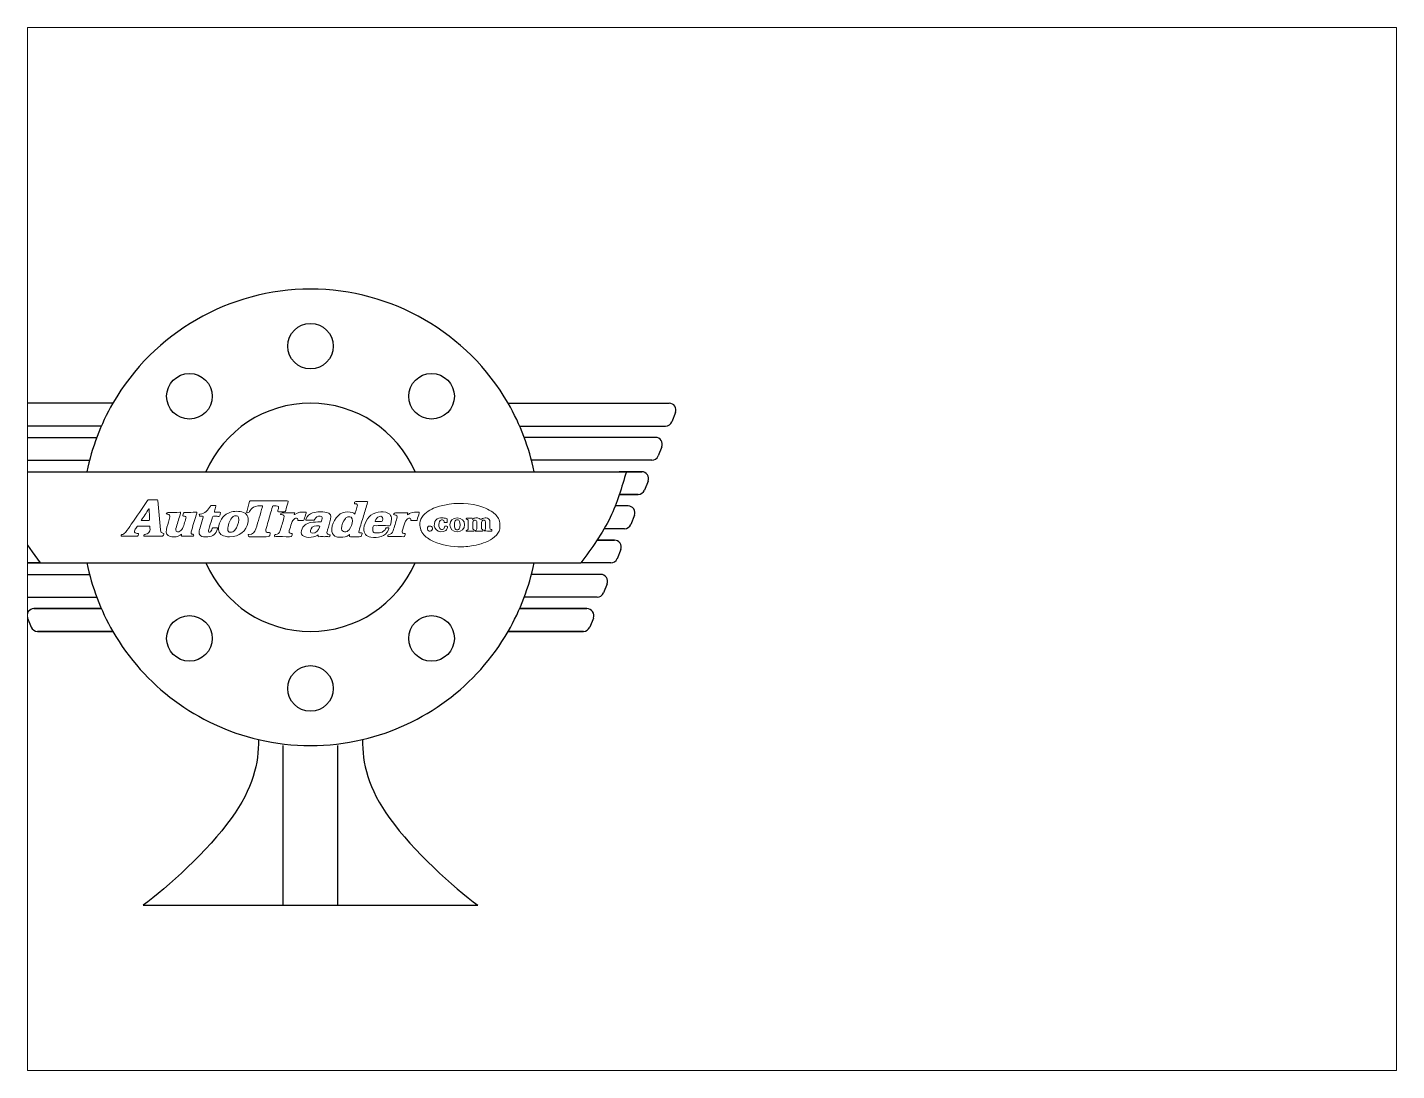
# Paper-space layout 'Layout1' of a CAD drawing. Header units: inches. Extents: x 1.05 to 9.45, y 0.8 to 7.2.
# The model-space entities are those that its viewports show. They can reach past a viewport. Long polylines and large blocks are cut down to what shows.
import ezdxf

# ---------------------------------------------------------------- set-up
doc = ezdxf.new("R2010")
doc.units = ezdxf.units.IN
doc.header["$MEASUREMENT"] = 0
for name, color, linetype in [('Etching', 4, 'Continuous'), ('Metal Shape', 5, 'Continuous'), ('Reference Lines', 7, 'Continuous'), ('Text', 7, 'Continuous')]:
    doc.layers.add(name, color=color, linetype=linetype)

msp = doc.modelspace()

# ---------------------------------------------------------------- linework, layer by layer
at = {"layer": 'Etching'}
for p, q in [((0.709, 6.25), (-0.889, 6.25)), ((5.291, 6.25), (6.889, 6.25)), ((-0.779, 6.125), (0.658, 6.125)), ((6.779, 6.125), (5.342, 6.125)), ((-0.739, 5.875), (0.579, 5.875)), ((6.739, 5.875), (5.421, 5.875)), ((-0.46, 5.75), (1.854, 5.75)), ((4.146, 5.75), (6.46, 5.75)), ((6.629, 5.75), (6.383, 5.75)), ((6.589, 5.5), (6.383, 5.5)), ((6.479, 5.375), (6.337, 5.375)), ((6.439, 5.125), (6.216, 5.125)), ((-0.329, 5), (-0.138, 5)), ((6.329, 5), (6.138, 5)), ((-0.289, 4.75), (0.709, 4.75)), ((0.04, 4.75), (1.854, 4.75)), ((4.146, 4.75), (5.96, 4.75)), ((6.289, 4.75), (5.96, 4.75)), ((-0.179, 4.625), (0.579, 4.625)), ((6.179, 4.625), (5.421, 4.625)), ((-0.139, 4.375), (0.658, 4.375)), ((6.139, 4.375), (5.342, 4.375)), ((-0.029, 4.25), (0.709, 4.25)), ((6.029, 4.25), (5.291, 4.25)), ((0.011, 4), (0.835, 4)), ((5.989, 4), (5.165, 4)), ((2.7, 1), (2.7, 2.75)), ((3.3, 1), (3.3, 2.75))]:
    msp.add_line(p, q, dxfattribs=at)
for centre, radius, start, end in [((3, 5.25), 2.5, 150, 168.463), ((3, 5.25), 2.5, 11.537, 30), ((6.889, 6.325), 0.075, 270, 338.1986), ((6.739, 5.95), 0.075, 270, 338.1986), ((6.589, 5.575), 0.075, 270, 338.1986), ((6.439, 5.2), 0.075, 270, 338.1986), ((3, 5.25), 2.5, 191.537, 210), ((3, 5.25), 2.5, 330, 348.463), ((6.289, 4.825), 0.075, 270, 338.1986), ((-0.139, 4.45), 0.075, 201.8014, 270), ((6.139, 4.45), 0.075, 270, 338.1986), ((0.011, 4.075), 0.075, 201.8014, 270), ((5.989, 4.075), 0.075, 270, 338.1986), ((3, 5.25), 2.5, 256.8292, 283.1708)]:
    msp.add_arc(centre, radius, start, end, dxfattribs=at)
for points in [[(-0.46, 5.75), (-0.41, 5.579), (-0.303, 5.216), (-0.079, 4.911), (0.04, 4.75)], [(6.46, 5.75), (6.41, 5.579), (6.303, 5.216), (6.079, 4.911), (5.96, 4.75)], [(6.46, 5.75), (6.41, 5.579), (6.303, 5.216), (6.079, 4.911), (5.96, 4.75)]]:
    msp.add_open_spline(points, degree=3, knots=[0, 0, 0, 0, 0.530525, 1.125585, 1.125585, 1.125585, 1.125585], dxfattribs=at)
at = {"layer": 'Metal Shape'}
for p, q in [((0.835, 6.5), (-0.929, 6.5)), ((5.165, 6.5), (6.929, 6.5)), ((6.999, 6.397), (6.959, 6.297)), ((6.849, 6.022), (6.809, 5.922)), ((1.854, 5.75), (4.146, 5.75)), ((6.699, 5.647), (6.659, 5.547)), ((6.549, 5.272), (6.509, 5.172)), ((6.399, 4.897), (6.359, 4.797)), ((1.854, 4.75), (4.146, 4.75)), ((6.249, 4.522), (6.209, 4.422)), ((-0.099, 4.147), (-0.059, 4.047)), ((6.099, 4.147), (6.059, 4.047)), ((1.166, 1), (4.834, 1))]:
    msp.add_line(p, q, dxfattribs=at)
for centre in [(3, 7.125), (1.674, 6.576), (4.326, 6.576), (1.674, 3.924), (4.326, 3.924), (3, 3.375)]:
    msp.add_circle(centre, 0.25, dxfattribs=at)
for centre, radius, start, end in [((3, 5.25), 2.5, 30, 150), ((3, 5.25), 1.25, 23.5782, 156.4218), ((6.929, 6.425), 0.075, 338.1986, 90), ((6.779, 6.05), 0.075, 338.1986, 90), ((6.629, 5.675), 0.075, 338.1986, 90), ((6.479, 5.3), 0.075, 338.1986, 90), ((6.329, 4.925), 0.075, 338.1986, 90), ((3, 5.25), 1.25, 203.5782, 336.4218), ((6.179, 4.55), 0.075, 338.1986, 90), ((-0.029, 4.175), 0.075, 90, 201.8014), ((6.029, 4.175), 0.075, 338.1986, 90), ((3, 5.25), 2.5, 210, 256.8292), ((3, 5.25), 2.5, 283.1708, 330)]:
    msp.add_arc(centre, radius, start, end, dxfattribs=at)
for points in [[(2.43, 2.816), (2.434, 2.559), (2.302, 1.988), (1.431, 1.192), (1.166, 1)], [(3.57, 2.816), (3.566, 2.559), (3.698, 1.988), (4.569, 1.192), (4.834, 1)]]:
    msp.add_open_spline(points, degree=3, knots=[0.52779, 0.52779, 0.52779, 0.52779, 1.358822, 2.237122, 2.237122, 2.237122, 2.237122], dxfattribs=at)
at = {"layer": 'Reference Lines'}
for p, q in [((6.46, 5.75), (6.629, 5.75)), ((6.383, 5.5), (6.589, 5.5)), ((-0.138, 5), (-0.329, 5)), ((6.138, 5), (6.329, 5)), ((0.04, 4.75), (-0.289, 4.75)), ((0.709, 4.25), (-0.029, 4.25)), ((5.291, 4.25), (6.029, 4.25)), ((0.835, 4), (0.011, 4)), ((5.165, 4), (5.989, 4))]:
    msp.add_line(p, q, dxfattribs=at)
at = {"layer": 'Text', "lineweight": 0}
for points, knots in [([(1.279, 5.042), (1.312, 5.042), (1.345, 5.042), (1.378, 5.042), (1.385, 5.042), (1.398, 5.065), (1.394, 5.071), (1.393, 5.072), (1.392, 5.072), (1.39, 5.073), (1.364, 5.08), (1.359, 5.086), (1.357, 5.112), (1.347, 5.219), (1.337, 5.326), (1.328, 5.433), (1.327, 5.441), (1.325, 5.443), (1.317, 5.443), (1.288, 5.443), (1.259, 5.443), (1.23, 5.443), (1.223, 5.443), (1.219, 5.44), (1.216, 5.435), (1.156, 5.348), (1.097, 5.261), (1.037, 5.174), (1.016, 5.144), (0.997, 5.111), (0.972, 5.083), (0.962, 5.071), (0.95, 5.062), (0.934, 5.061), (0.924, 5.06), (0.925, 5.052), (0.925, 5.046), (0.925, 5.04), (0.932, 5.043), (0.936, 5.043), (0.984, 5.042), (1.033, 5.042), (1.081, 5.042), (1.107, 5.042), (1.107, 5.042), (1.117, 5.067), (1.119, 5.073), (1.118, 5.074), (1.112, 5.074), (1.105, 5.073), (1.097, 5.075), (1.09, 5.076), (1.071, 5.081), (1.066, 5.093), (1.075, 5.11), (1.083, 5.123), (1.092, 5.135), (1.1, 5.148), (1.103, 5.152), (1.106, 5.154), (1.111, 5.154), (1.151, 5.154), (1.192, 5.154), (1.233, 5.154), (1.236, 5.154), (1.24, 5.155), (1.24, 5.151), (1.242, 5.128), (1.248, 5.105), (1.23, 5.085), (1.218, 5.072), (1.203, 5.064), (1.185, 5.062), (1.175, 5.061), (1.174, 5.052), (1.174, 5.047), (1.174, 5.039), (1.182, 5.043), (1.186, 5.043), (1.217, 5.042), (1.248, 5.042), (1.279, 5.042), (1.279, 5.042), (1.279, 5.042), (1.279, 5.042)], [0, 0, 0, 0, 1, 1, 1, 2, 2, 2, 3, 3, 3, 4, 4, 4, 5, 5, 5, 6, 6, 6, 7, 7, 7, 8, 8, 8, 9, 9, 9, 10, 10, 10, 11, 11, 11, 12, 12, 12, 13, 13, 13, 14, 14, 14, 15, 15, 15, 16, 16, 16, 17, 17, 17, 18, 18, 18, 19, 19, 19, 20, 20, 20, 21, 21, 21, 22, 22, 22, 23, 23, 23, 24, 24, 24, 25, 25, 25, 26, 26, 26, 27, 27, 27, 28, 28, 28, 28]), ([(1.279, 5.042), (1.248, 5.042), (1.217, 5.042), (1.186, 5.043), (1.182, 5.043), (1.174, 5.039), (1.174, 5.047), (1.174, 5.052), (1.175, 5.061), (1.185, 5.062), (1.203, 5.064), (1.218, 5.072), (1.23, 5.085), (1.248, 5.105), (1.242, 5.128), (1.24, 5.151), (1.24, 5.155), (1.236, 5.154), (1.233, 5.154), (1.192, 5.154), (1.151, 5.154), (1.111, 5.154), (1.106, 5.154), (1.103, 5.152), (1.1, 5.148), (1.092, 5.135), (1.083, 5.123), (1.075, 5.11), (1.066, 5.093), (1.071, 5.081), (1.09, 5.076), (1.097, 5.075), (1.105, 5.073), (1.112, 5.074), (1.118, 5.074), (1.119, 5.073), (1.117, 5.067), (1.107, 5.042), (1.107, 5.042), (1.081, 5.042), (1.033, 5.042), (0.984, 5.042), (0.936, 5.043), (0.932, 5.043), (0.925, 5.04), (0.925, 5.046), (0.925, 5.052), (0.924, 5.06), (0.934, 5.061), (0.95, 5.062), (0.962, 5.071), (0.972, 5.083), (0.997, 5.111), (1.016, 5.144), (1.037, 5.174), (1.097, 5.261), (1.156, 5.348), (1.216, 5.435), (1.219, 5.44), (1.223, 5.443), (1.23, 5.443), (1.259, 5.443), (1.288, 5.443), (1.317, 5.443), (1.325, 5.443), (1.327, 5.441), (1.328, 5.433), (1.337, 5.326), (1.347, 5.219), (1.357, 5.112), (1.359, 5.086), (1.364, 5.08), (1.39, 5.073), (1.392, 5.072), (1.393, 5.072), (1.394, 5.071), (1.398, 5.065), (1.385, 5.042), (1.378, 5.042), (1.345, 5.042), (1.312, 5.042), (1.279, 5.042), (1.279, 5.042), (1.279, 5.042), (1.279, 5.042)], [0, 0, 0, 0, 1, 1, 1, 2, 2, 2, 3, 3, 3, 4, 4, 4, 5, 5, 5, 6, 6, 6, 7, 7, 7, 8, 8, 8, 9, 9, 9, 10, 10, 10, 11, 11, 11, 12, 12, 12, 13, 13, 13, 14, 14, 14, 15, 15, 15, 16, 16, 16, 17, 17, 17, 18, 18, 18, 19, 19, 19, 20, 20, 20, 21, 21, 21, 22, 22, 22, 23, 23, 23, 24, 24, 24, 25, 25, 25, 26, 26, 26, 27, 27, 27, 28, 28, 28, 28]), ([(2.435, 5.038), (2.462, 5.038), (2.488, 5.038), (2.515, 5.038), (2.55, 5.038), (2.55, 5.038), (2.559, 5.072), (2.561, 5.081), (2.558, 5.082), (2.551, 5.082), (2.542, 5.082), (2.534, 5.083), (2.526, 5.084), (2.515, 5.085), (2.508, 5.091), (2.509, 5.103), (2.51, 5.108), (2.51, 5.113), (2.511, 5.118), (2.52, 5.147), (2.528, 5.177), (2.537, 5.206), (2.552, 5.259), (2.568, 5.312), (2.583, 5.365), (2.584, 5.369), (2.585, 5.375), (2.592, 5.375), (2.607, 5.374), (2.622, 5.376), (2.637, 5.374), (2.648, 5.372), (2.653, 5.365), (2.65, 5.354), (2.648, 5.343), (2.645, 5.332), (2.641, 5.321), (2.638, 5.313), (2.64, 5.31), (2.649, 5.311), (2.669, 5.311), (2.689, 5.312), (2.71, 5.311), (2.721, 5.31), (2.726, 5.313), (2.729, 5.325), (2.737, 5.356), (2.746, 5.387), (2.755, 5.418), (2.758, 5.428), (2.757, 5.431), (2.746, 5.431), (2.67, 5.43), (2.594, 5.431), (2.518, 5.431), (2.461, 5.431), (2.403, 5.431), (2.346, 5.43), (2.341, 5.43), (2.335, 5.433), (2.333, 5.425), (2.322, 5.387), (2.311, 5.348), (2.301, 5.31), (2.3, 5.308), (2.298, 5.304), (2.302, 5.302), (2.31, 5.298), (2.328, 5.303), (2.332, 5.312), (2.342, 5.332), (2.354, 5.35), (2.375, 5.361), (2.405, 5.378), (2.438, 5.375), (2.47, 5.375), (2.478, 5.375), (2.475, 5.369), (2.474, 5.365), (2.45, 5.285), (2.426, 5.205), (2.402, 5.124), (2.391, 5.086), (2.366, 5.062), (2.324, 5.061), (2.322, 5.061), (2.319, 5.061), (2.317, 5.057), (2.315, 5.048), (2.322, 5.038), (2.332, 5.038), (2.366, 5.038), (2.401, 5.038), (2.435, 5.038), (2.435, 5.038), (2.435, 5.038), (2.435, 5.038)], [0, 0, 0, 0, 1, 1, 1, 2, 2, 2, 3, 3, 3, 4, 4, 4, 5, 5, 5, 6, 6, 6, 7, 7, 7, 8, 8, 8, 9, 9, 9, 10, 10, 10, 11, 11, 11, 12, 12, 12, 13, 13, 13, 14, 14, 14, 15, 15, 15, 16, 16, 16, 17, 17, 17, 18, 18, 18, 19, 19, 19, 20, 20, 20, 21, 21, 21, 22, 22, 22, 23, 23, 23, 24, 24, 24, 25, 25, 25, 26, 26, 26, 27, 27, 27, 28, 28, 28, 29, 29, 29, 30, 30, 30, 31, 31, 31, 32, 32, 32, 32]), ([(2.435, 5.038), (2.401, 5.038), (2.366, 5.038), (2.332, 5.038), (2.322, 5.038), (2.315, 5.048), (2.317, 5.057), (2.319, 5.061), (2.322, 5.061), (2.324, 5.061), (2.366, 5.062), (2.391, 5.086), (2.402, 5.124), (2.426, 5.205), (2.45, 5.285), (2.474, 5.365), (2.475, 5.369), (2.478, 5.375), (2.47, 5.375), (2.438, 5.375), (2.405, 5.378), (2.375, 5.361), (2.354, 5.35), (2.342, 5.332), (2.332, 5.312), (2.328, 5.303), (2.31, 5.298), (2.302, 5.302), (2.298, 5.304), (2.3, 5.308), (2.301, 5.31), (2.311, 5.348), (2.322, 5.387), (2.333, 5.425), (2.335, 5.433), (2.341, 5.43), (2.346, 5.43), (2.403, 5.431), (2.461, 5.431), (2.518, 5.431), (2.594, 5.431), (2.67, 5.43), (2.746, 5.431), (2.757, 5.431), (2.758, 5.428), (2.755, 5.418), (2.746, 5.387), (2.737, 5.356), (2.729, 5.325), (2.726, 5.313), (2.721, 5.31), (2.71, 5.311), (2.689, 5.312), (2.669, 5.311), (2.649, 5.311), (2.64, 5.31), (2.638, 5.313), (2.641, 5.321), (2.645, 5.332), (2.648, 5.343), (2.65, 5.354), (2.653, 5.365), (2.648, 5.372), (2.637, 5.374), (2.622, 5.376), (2.607, 5.374), (2.592, 5.375), (2.585, 5.375), (2.584, 5.369), (2.583, 5.365), (2.568, 5.312), (2.552, 5.259), (2.537, 5.206), (2.528, 5.177), (2.52, 5.147), (2.511, 5.118), (2.51, 5.113), (2.51, 5.108), (2.509, 5.103), (2.508, 5.091), (2.515, 5.085), (2.526, 5.084), (2.534, 5.083), (2.542, 5.082), (2.551, 5.082), (2.558, 5.082), (2.561, 5.081), (2.559, 5.072), (2.55, 5.038), (2.55, 5.038), (2.515, 5.038), (2.488, 5.038), (2.462, 5.038), (2.435, 5.038), (2.435, 5.038), (2.435, 5.038), (2.435, 5.038)], [0, 0, 0, 0, 1, 1, 1, 2, 2, 2, 3, 3, 3, 4, 4, 4, 5, 5, 5, 6, 6, 6, 7, 7, 7, 8, 8, 8, 9, 9, 9, 10, 10, 10, 11, 11, 11, 12, 12, 12, 13, 13, 13, 14, 14, 14, 15, 15, 15, 16, 16, 16, 17, 17, 17, 18, 18, 18, 19, 19, 19, 20, 20, 20, 21, 21, 21, 22, 22, 22, 23, 23, 23, 24, 24, 24, 25, 25, 25, 26, 26, 26, 27, 27, 27, 28, 28, 28, 29, 29, 29, 30, 30, 30, 31, 31, 31, 32, 32, 32, 32]), ([(3.424, 5.06), (3.425, 5.059), (3.425, 5.059), (3.426, 5.058), (3.426, 5.056), (3.426, 5.055), (3.426, 5.053), (3.424, 5.038), (3.424, 5.038), (3.439, 5.038), (3.471, 5.038), (3.502, 5.038), (3.534, 5.038), (3.557, 5.038), (3.557, 5.038), (3.563, 5.061), (3.569, 5.079), (3.569, 5.079), (3.549, 5.08), (3.529, 5.08), (3.526, 5.084), (3.532, 5.103), (3.548, 5.158), (3.565, 5.213), (3.582, 5.268), (3.596, 5.316), (3.611, 5.365), (3.626, 5.414), (3.627, 5.419), (3.631, 5.425), (3.62, 5.424), (3.579, 5.421), (3.537, 5.422), (3.495, 5.423), (3.48, 5.423), (3.482, 5.413), (3.481, 5.406), (3.478, 5.395), (3.488, 5.399), (3.492, 5.399), (3.511, 5.396), (3.516, 5.39), (3.512, 5.372), (3.507, 5.353), (3.501, 5.335), (3.495, 5.316), (3.492, 5.306), (3.489, 5.296), (3.485, 5.284), (3.478, 5.294), (3.47, 5.3), (3.46, 5.303), (3.424, 5.312), (3.387, 5.314), (3.352, 5.3), (3.281, 5.274), (3.221, 5.17), (3.234, 5.095), (3.239, 5.064), (3.257, 5.045), (3.286, 5.036), (3.3, 5.032), (3.314, 5.031), (3.328, 5.031), (3.363, 5.031), (3.398, 5.032), (3.424, 5.06), (3.424, 5.06), (3.424, 5.06), (3.424, 5.06)], [0, 0, 0, 0, 1, 1, 1, 2, 2, 2, 3, 3, 3, 4, 4, 4, 5, 5, 5, 6, 6, 6, 7, 7, 7, 8, 8, 8, 9, 9, 9, 10, 10, 10, 11, 11, 11, 12, 12, 12, 13, 13, 13, 14, 14, 14, 15, 15, 15, 16, 16, 16, 17, 17, 17, 18, 18, 18, 19, 19, 19, 20, 20, 20, 21, 21, 21, 22, 22, 22, 23, 23, 23, 23]), ([(3.424, 5.06), (3.398, 5.032), (3.363, 5.031), (3.328, 5.031), (3.314, 5.031), (3.3, 5.032), (3.286, 5.036), (3.257, 5.045), (3.239, 5.064), (3.234, 5.095), (3.221, 5.17), (3.281, 5.274), (3.352, 5.3), (3.387, 5.314), (3.424, 5.312), (3.46, 5.303), (3.47, 5.3), (3.478, 5.294), (3.485, 5.284), (3.489, 5.296), (3.492, 5.306), (3.495, 5.316), (3.501, 5.335), (3.507, 5.353), (3.512, 5.372), (3.516, 5.39), (3.511, 5.396), (3.492, 5.399), (3.488, 5.399), (3.478, 5.395), (3.481, 5.406), (3.482, 5.413), (3.48, 5.423), (3.495, 5.423), (3.537, 5.422), (3.579, 5.421), (3.62, 5.424), (3.631, 5.425), (3.627, 5.419), (3.626, 5.414), (3.611, 5.365), (3.596, 5.316), (3.582, 5.268), (3.565, 5.213), (3.548, 5.158), (3.532, 5.103), (3.526, 5.084), (3.529, 5.08), (3.549, 5.08), (3.569, 5.079), (3.569, 5.079), (3.563, 5.061), (3.557, 5.038), (3.557, 5.038), (3.534, 5.038), (3.502, 5.038), (3.471, 5.038), (3.439, 5.038), (3.424, 5.038), (3.424, 5.038), (3.426, 5.053), (3.426, 5.055), (3.426, 5.056), (3.426, 5.058), (3.427, 5.059), (3.428, 5.062), (3.427, 5.062), (3.425, 5.064), (3.425, 5.061), (3.424, 5.06), (3.424, 5.06), (3.424, 5.06), (3.424, 5.06)], [0, 0, 0, 0, 1, 1, 1, 2, 2, 2, 3, 3, 3, 4, 4, 4, 5, 5, 5, 6, 6, 6, 7, 7, 7, 8, 8, 8, 9, 9, 9, 10, 10, 10, 11, 11, 11, 12, 12, 12, 13, 13, 13, 14, 14, 14, 15, 15, 15, 16, 16, 16, 17, 17, 17, 18, 18, 18, 19, 19, 19, 20, 20, 20, 21, 21, 21, 22, 22, 22, 23, 23, 23, 24, 24, 24, 24]), ([(5.074, 5.146), (5.077, 5.166), (5.077, 5.186), (5.072, 5.206), (5.06, 5.249), (5.032, 5.279), (4.997, 5.305), (4.948, 5.341), (4.892, 5.363), (4.834, 5.378), (4.694, 5.412), (4.554, 5.411), (4.415, 5.372), (4.354, 5.355), (4.298, 5.33), (4.251, 5.287), (4.197, 5.238), (4.183, 5.18), (4.21, 5.118), (4.209, 5.113), (4.211, 5.108), (4.213, 5.104), (4.233, 5.058), (4.269, 5.028), (4.311, 5.005), (4.404, 4.951), (4.507, 4.933), (4.613, 4.928), (4.671, 4.925), (4.73, 4.93), (4.787, 4.941), (4.861, 4.954), (4.932, 4.976), (4.994, 5.019), (5.025, 5.04), (5.051, 5.065), (5.066, 5.1), (5.072, 5.115), (5.079, 5.129), (5.074, 5.146), (5.074, 5.146), (5.074, 5.146), (5.074, 5.146)], [0, 0, 0, 0, 1, 1, 1, 2, 2, 2, 3, 3, 3, 4, 4, 4, 5, 5, 5, 6, 6, 6, 7, 7, 7, 8, 8, 8, 9, 9, 9, 10, 10, 10, 11, 11, 11, 12, 12, 12, 13, 13, 13, 14, 14, 14, 14]), ([(1.232, 5.341), (1.231, 5.342), (1.23, 5.342), (1.229, 5.342), (1.202, 5.301), (1.174, 5.259), (1.145, 5.216), (1.176, 5.216), (1.203, 5.216), (1.23, 5.216), (1.236, 5.216), (1.239, 5.217), (1.238, 5.224), (1.236, 5.263), (1.234, 5.302), (1.232, 5.341), (1.232, 5.341), (1.232, 5.341), (1.232, 5.341)], [0, 0, 0, 0, 1, 1, 1, 2, 2, 2, 3, 3, 3, 4, 4, 4, 5, 5, 5, 6, 6, 6, 6]), ([(1.232, 5.341), (1.234, 5.302), (1.236, 5.263), (1.238, 5.224), (1.239, 5.217), (1.236, 5.216), (1.23, 5.216), (1.203, 5.216), (1.176, 5.216), (1.145, 5.216), (1.174, 5.259), (1.202, 5.301), (1.229, 5.342), (1.23, 5.342), (1.231, 5.342), (1.232, 5.341), (1.232, 5.341), (1.232, 5.341), (1.232, 5.341)], [0, 0, 0, 0, 1, 1, 1, 2, 2, 2, 3, 3, 3, 4, 4, 4, 5, 5, 5, 6, 6, 6, 6]), ([(1.587, 5.064), (1.587, 5.06), (1.587, 5.059), (1.587, 5.057), (1.582, 5.045), (1.586, 5.042), (1.599, 5.042), (1.635, 5.043), (1.672, 5.042), (1.708, 5.043), (1.714, 5.043), (1.721, 5.04), (1.721, 5.05), (1.721, 5.058), (1.72, 5.063), (1.71, 5.064), (1.694, 5.066), (1.689, 5.074), (1.692, 5.09), (1.694, 5.098), (1.696, 5.106), (1.699, 5.114), (1.717, 5.174), (1.735, 5.235), (1.754, 5.295), (1.757, 5.306), (1.755, 5.307), (1.744, 5.307), (1.706, 5.305), (1.669, 5.303), (1.631, 5.303), (1.605, 5.303), (1.612, 5.304), (1.605, 5.284), (1.599, 5.265), (1.6, 5.265), (1.619, 5.263), (1.636, 5.261), (1.64, 5.256), (1.635, 5.239), (1.629, 5.218), (1.623, 5.197), (1.617, 5.176), (1.61, 5.155), (1.603, 5.133), (1.589, 5.115), (1.578, 5.1), (1.563, 5.089), (1.543, 5.091), (1.53, 5.093), (1.524, 5.099), (1.524, 5.112), (1.524, 5.123), (1.528, 5.134), (1.531, 5.145), (1.546, 5.195), (1.561, 5.245), (1.577, 5.294), (1.581, 5.306), (1.577, 5.307), (1.567, 5.306), (1.527, 5.304), (1.487, 5.301), (1.447, 5.303), (1.433, 5.304), (1.427, 5.297), (1.42, 5.287), (1.427, 5.286), (1.432, 5.286), (1.437, 5.285), (1.456, 5.281), (1.462, 5.273), (1.46, 5.254), (1.458, 5.244), (1.456, 5.234), (1.453, 5.225), (1.443, 5.188), (1.429, 5.152), (1.421, 5.115), (1.413, 5.076), (1.429, 5.049), (1.464, 5.04), (1.485, 5.035), (1.507, 5.035), (1.528, 5.038), (1.55, 5.04), (1.569, 5.05), (1.587, 5.064), (1.587, 5.064), (1.587, 5.064), (1.587, 5.064)], [0, 0, 0, 0, 1, 1, 1, 2, 2, 2, 3, 3, 3, 4, 4, 4, 5, 5, 5, 6, 6, 6, 7, 7, 7, 8, 8, 8, 9, 9, 9, 10, 10, 10, 11, 11, 11, 12, 12, 12, 13, 13, 13, 14, 14, 14, 15, 15, 15, 16, 16, 16, 17, 17, 17, 18, 18, 18, 19, 19, 19, 20, 20, 20, 21, 21, 21, 22, 22, 22, 23, 23, 23, 24, 24, 24, 25, 25, 25, 26, 26, 26, 27, 27, 27, 28, 28, 28, 29, 29, 29, 30, 30, 30, 30]), ([(1.587, 5.064), (1.569, 5.05), (1.55, 5.04), (1.528, 5.038), (1.507, 5.035), (1.485, 5.035), (1.464, 5.04), (1.429, 5.049), (1.413, 5.076), (1.421, 5.115), (1.429, 5.152), (1.443, 5.188), (1.453, 5.225), (1.456, 5.234), (1.458, 5.244), (1.46, 5.254), (1.462, 5.273), (1.456, 5.281), (1.437, 5.285), (1.432, 5.286), (1.427, 5.286), (1.42, 5.287), (1.427, 5.297), (1.433, 5.304), (1.447, 5.303), (1.487, 5.301), (1.527, 5.304), (1.567, 5.306), (1.577, 5.307), (1.581, 5.306), (1.577, 5.294), (1.561, 5.245), (1.546, 5.195), (1.531, 5.145), (1.528, 5.134), (1.524, 5.123), (1.524, 5.112), (1.524, 5.099), (1.53, 5.093), (1.543, 5.091), (1.563, 5.089), (1.578, 5.1), (1.589, 5.115), (1.603, 5.133), (1.61, 5.155), (1.617, 5.176), (1.623, 5.197), (1.629, 5.218), (1.635, 5.239), (1.64, 5.256), (1.636, 5.261), (1.619, 5.263), (1.6, 5.265), (1.599, 5.265), (1.605, 5.284), (1.612, 5.304), (1.605, 5.303), (1.631, 5.303), (1.669, 5.303), (1.706, 5.305), (1.744, 5.307), (1.755, 5.307), (1.757, 5.306), (1.754, 5.295), (1.735, 5.235), (1.717, 5.174), (1.699, 5.114), (1.696, 5.106), (1.694, 5.098), (1.692, 5.09), (1.689, 5.074), (1.694, 5.066), (1.71, 5.064), (1.72, 5.063), (1.721, 5.058), (1.721, 5.05), (1.721, 5.04), (1.714, 5.043), (1.708, 5.043), (1.672, 5.042), (1.635, 5.043), (1.599, 5.042), (1.586, 5.042), (1.582, 5.045), (1.587, 5.057), (1.587, 5.059), (1.587, 5.06), (1.587, 5.064), (1.587, 5.064), (1.587, 5.064), (1.587, 5.064)], [0, 0, 0, 0, 1, 1, 1, 2, 2, 2, 3, 3, 3, 4, 4, 4, 5, 5, 5, 6, 6, 6, 7, 7, 7, 8, 8, 8, 9, 9, 9, 10, 10, 10, 11, 11, 11, 12, 12, 12, 13, 13, 13, 14, 14, 14, 15, 15, 15, 16, 16, 16, 17, 17, 17, 18, 18, 18, 19, 19, 19, 20, 20, 20, 21, 21, 21, 22, 22, 22, 23, 23, 23, 24, 24, 24, 25, 25, 25, 26, 26, 26, 27, 27, 27, 28, 28, 28, 29, 29, 29, 30, 30, 30, 30]), ([(1.969, 5.262), (1.978, 5.262), (1.993, 5.258), (2.002, 5.263), (2.011, 5.269), (2.01, 5.285), (2.014, 5.297), (2.014, 5.297), (2.014, 5.298), (2.014, 5.298), (2.017, 5.305), (2.014, 5.306), (2.008, 5.306), (1.99, 5.306), (1.973, 5.306), (1.955, 5.306), (1.946, 5.305), (1.945, 5.308), (1.947, 5.316), (1.953, 5.335), (1.958, 5.354), (1.964, 5.373), (1.967, 5.38), (1.964, 5.381), (1.958, 5.381), (1.943, 5.381), (1.928, 5.381), (1.913, 5.381), (1.908, 5.381), (1.905, 5.379), (1.903, 5.374), (1.878, 5.327), (1.844, 5.292), (1.789, 5.283), (1.779, 5.282), (1.783, 5.275), (1.783, 5.27), (1.782, 5.264), (1.784, 5.261), (1.79, 5.261), (1.799, 5.262), (1.809, 5.261), (1.818, 5.261), (1.827, 5.262), (1.828, 5.259), (1.825, 5.251), (1.815, 5.218), (1.805, 5.185), (1.796, 5.152), (1.789, 5.129), (1.78, 5.107), (1.78, 5.083), (1.78, 5.061), (1.79, 5.048), (1.811, 5.041), (1.832, 5.034), (1.855, 5.036), (1.876, 5.037), (1.933, 5.041), (1.968, 5.07), (1.982, 5.124), (1.985, 5.133), (1.983, 5.137), (1.974, 5.136), (1.966, 5.135), (1.958, 5.136), (1.95, 5.136), (1.927, 5.136), (1.927, 5.136), (1.919, 5.114), (1.915, 5.105), (1.912, 5.096), (1.904, 5.09), (1.899, 5.086), (1.893, 5.084), (1.886, 5.088), (1.881, 5.091), (1.881, 5.097), (1.882, 5.103), (1.883, 5.108), (1.884, 5.113), (1.886, 5.118), (1.897, 5.154), (1.908, 5.191), (1.919, 5.227), (1.923, 5.238), (1.924, 5.252), (1.931, 5.259), (1.939, 5.266), (1.954, 5.26), (1.969, 5.262), (1.969, 5.262), (1.969, 5.262), (1.969, 5.262)], [0, 0, 0, 0, 1, 1, 1, 2, 2, 2, 3, 3, 3, 4, 4, 4, 5, 5, 5, 6, 6, 6, 7, 7, 7, 8, 8, 8, 9, 9, 9, 10, 10, 10, 11, 11, 11, 12, 12, 12, 13, 13, 13, 14, 14, 14, 15, 15, 15, 16, 16, 16, 17, 17, 17, 18, 18, 18, 19, 19, 19, 20, 20, 20, 21, 21, 21, 22, 22, 22, 23, 23, 23, 24, 24, 24, 25, 25, 25, 26, 26, 26, 27, 27, 27, 28, 28, 28, 29, 29, 29, 30, 30, 30, 31, 31, 31, 31]), ([(1.969, 5.262), (1.954, 5.26), (1.939, 5.266), (1.931, 5.259), (1.924, 5.252), (1.923, 5.238), (1.919, 5.227), (1.908, 5.191), (1.897, 5.154), (1.886, 5.118), (1.884, 5.113), (1.883, 5.108), (1.882, 5.103), (1.881, 5.097), (1.881, 5.091), (1.886, 5.088), (1.893, 5.084), (1.899, 5.086), (1.904, 5.09), (1.912, 5.096), (1.915, 5.105), (1.919, 5.114), (1.927, 5.136), (1.927, 5.136), (1.95, 5.136), (1.958, 5.136), (1.966, 5.135), (1.974, 5.136), (1.983, 5.137), (1.985, 5.133), (1.982, 5.124), (1.968, 5.07), (1.933, 5.041), (1.876, 5.037), (1.855, 5.036), (1.832, 5.034), (1.811, 5.041), (1.79, 5.048), (1.78, 5.061), (1.78, 5.083), (1.78, 5.107), (1.789, 5.129), (1.796, 5.152), (1.805, 5.185), (1.815, 5.218), (1.825, 5.251), (1.828, 5.259), (1.827, 5.262), (1.818, 5.261), (1.809, 5.261), (1.799, 5.262), (1.79, 5.261), (1.784, 5.261), (1.782, 5.264), (1.783, 5.27), (1.783, 5.275), (1.779, 5.282), (1.789, 5.283), (1.844, 5.292), (1.878, 5.327), (1.903, 5.374), (1.905, 5.379), (1.908, 5.381), (1.913, 5.381), (1.928, 5.381), (1.943, 5.381), (1.958, 5.381), (1.964, 5.381), (1.967, 5.38), (1.964, 5.373), (1.958, 5.354), (1.953, 5.335), (1.947, 5.316), (1.945, 5.308), (1.946, 5.305), (1.955, 5.306), (1.973, 5.306), (1.99, 5.306), (2.008, 5.306), (2.014, 5.306), (2.017, 5.305), (2.014, 5.298), (2.014, 5.298), (2.014, 5.297), (2.014, 5.297), (2.01, 5.285), (2.011, 5.269), (2.002, 5.263), (1.993, 5.258), (1.978, 5.262), (1.969, 5.262), (1.969, 5.262), (1.969, 5.262), (1.969, 5.262)], [0, 0, 0, 0, 1, 1, 1, 2, 2, 2, 3, 3, 3, 4, 4, 4, 5, 5, 5, 6, 6, 6, 7, 7, 7, 8, 8, 8, 9, 9, 9, 10, 10, 10, 11, 11, 11, 12, 12, 12, 13, 13, 13, 14, 14, 14, 15, 15, 15, 16, 16, 16, 17, 17, 17, 18, 18, 18, 19, 19, 19, 20, 20, 20, 21, 21, 21, 22, 22, 22, 23, 23, 23, 24, 24, 24, 25, 25, 25, 26, 26, 26, 27, 27, 27, 28, 28, 28, 29, 29, 29, 30, 30, 30, 31, 31, 31, 31]), ([(2.113, 5.036), (2.223, 5.036), (2.296, 5.095), (2.316, 5.199), (2.328, 5.256), (2.303, 5.298), (2.248, 5.31), (2.198, 5.321), (2.147, 5.318), (2.1, 5.296), (2.031, 5.265), (2.001, 5.207), (1.994, 5.136), (1.989, 5.086), (2.015, 5.053), (2.065, 5.042), (2.082, 5.038), (2.1, 5.036), (2.113, 5.036), (2.113, 5.036), (2.113, 5.036), (2.113, 5.036)], [0, 0, 0, 0, 1, 1, 1, 2, 2, 2, 3, 3, 3, 4, 4, 4, 5, 5, 5, 6, 6, 6, 7, 7, 7, 7]), ([(2.113, 5.036), (2.1, 5.036), (2.082, 5.038), (2.065, 5.042), (2.015, 5.053), (1.989, 5.086), (1.994, 5.136), (2.001, 5.207), (2.031, 5.265), (2.1, 5.296), (2.147, 5.318), (2.198, 5.321), (2.248, 5.31), (2.303, 5.298), (2.328, 5.256), (2.316, 5.199), (2.296, 5.095), (2.223, 5.036), (2.113, 5.036), (2.113, 5.036), (2.113, 5.036), (2.113, 5.036)], [0, 0, 0, 0, 1, 1, 1, 2, 2, 2, 3, 3, 3, 4, 4, 4, 5, 5, 5, 6, 6, 6, 7, 7, 7, 7]), ([(2.216, 5.222), (2.217, 5.262), (2.198, 5.275), (2.168, 5.265), (2.163, 5.263), (2.158, 5.261), (2.154, 5.258), (2.149, 5.255), (2.143, 5.251), (2.139, 5.246), (2.11, 5.208), (2.096, 5.164), (2.094, 5.116), (2.093, 5.098), (2.103, 5.088), (2.121, 5.086), (2.142, 5.083), (2.159, 5.091), (2.171, 5.108), (2.198, 5.144), (2.212, 5.185), (2.216, 5.222), (2.216, 5.222), (2.216, 5.222), (2.216, 5.222)], [0, 0, 0, 0, 1, 1, 1, 2, 2, 2, 3, 3, 3, 4, 4, 4, 5, 5, 5, 6, 6, 6, 7, 7, 7, 8, 8, 8, 8]), ([(2.216, 5.222), (2.212, 5.185), (2.198, 5.144), (2.171, 5.108), (2.159, 5.091), (2.142, 5.083), (2.121, 5.086), (2.103, 5.088), (2.093, 5.098), (2.094, 5.116), (2.096, 5.164), (2.11, 5.208), (2.139, 5.246), (2.143, 5.251), (2.149, 5.255), (2.154, 5.258), (2.158, 5.261), (2.163, 5.263), (2.168, 5.265), (2.198, 5.275), (2.217, 5.262), (2.216, 5.222), (2.216, 5.222), (2.216, 5.222), (2.216, 5.222)], [0, 0, 0, 0, 1, 1, 1, 2, 2, 2, 3, 3, 3, 4, 4, 4, 5, 5, 5, 6, 6, 6, 7, 7, 7, 8, 8, 8, 8]), ([(2.67, 5.284), (2.674, 5.28), (2.678, 5.282), (2.682, 5.281), (2.706, 5.277), (2.715, 5.266), (2.709, 5.243), (2.696, 5.196), (2.682, 5.15), (2.668, 5.103), (2.66, 5.079), (2.643, 5.064), (2.617, 5.062), (2.604, 5.061), (2.608, 5.051), (2.607, 5.044), (2.606, 5.034), (2.615, 5.039), (2.619, 5.039), (2.669, 5.038), (2.719, 5.038), (2.77, 5.038), (2.793, 5.038), (2.792, 5.039), (2.8, 5.06), (2.803, 5.071), (2.801, 5.074), (2.79, 5.074), (2.767, 5.076), (2.762, 5.083), (2.768, 5.105), (2.776, 5.131), (2.784, 5.156), (2.792, 5.182), (2.797, 5.197), (2.803, 5.211), (2.813, 5.223), (2.821, 5.233), (2.831, 5.241), (2.845, 5.241), (2.856, 5.241), (2.862, 5.236), (2.86, 5.225), (2.859, 5.217), (2.861, 5.215), (2.868, 5.215), (2.885, 5.216), (2.901, 5.216), (2.918, 5.215), (2.926, 5.215), (2.929, 5.218), (2.931, 5.225), (2.938, 5.249), (2.944, 5.272), (2.952, 5.295), (2.955, 5.306), (2.952, 5.307), (2.943, 5.308), (2.901, 5.31), (2.862, 5.307), (2.827, 5.281), (2.826, 5.281), (2.824, 5.281), (2.822, 5.28), (2.825, 5.288), (2.827, 5.296), (2.828, 5.301), (2.806, 5.301), (2.785, 5.301), (2.763, 5.301), (2.742, 5.301), (2.72, 5.3), (2.698, 5.301), (2.684, 5.302), (2.677, 5.294), (2.67, 5.284), (2.67, 5.284), (2.67, 5.284), (2.67, 5.284)], [0, 0, 0, 0, 1, 1, 1, 2, 2, 2, 3, 3, 3, 4, 4, 4, 5, 5, 5, 6, 6, 6, 7, 7, 7, 8, 8, 8, 9, 9, 9, 10, 10, 10, 11, 11, 11, 12, 12, 12, 13, 13, 13, 14, 14, 14, 15, 15, 15, 16, 16, 16, 17, 17, 17, 18, 18, 18, 19, 19, 19, 20, 20, 20, 21, 21, 21, 22, 22, 22, 23, 23, 23, 24, 24, 24, 25, 25, 25, 26, 26, 26, 26]), ([(2.67, 5.284), (2.677, 5.294), (2.684, 5.302), (2.698, 5.301), (2.72, 5.3), (2.742, 5.301), (2.763, 5.301), (2.785, 5.301), (2.806, 5.301), (2.828, 5.301), (2.827, 5.296), (2.825, 5.288), (2.822, 5.28), (2.824, 5.281), (2.826, 5.281), (2.827, 5.281), (2.862, 5.307), (2.901, 5.31), (2.943, 5.308), (2.952, 5.307), (2.955, 5.306), (2.952, 5.295), (2.944, 5.272), (2.938, 5.249), (2.931, 5.225), (2.929, 5.218), (2.926, 5.215), (2.918, 5.215), (2.901, 5.216), (2.885, 5.216), (2.868, 5.215), (2.861, 5.215), (2.859, 5.217), (2.86, 5.225), (2.862, 5.236), (2.856, 5.241), (2.845, 5.241), (2.831, 5.241), (2.821, 5.233), (2.813, 5.223), (2.803, 5.211), (2.797, 5.197), (2.792, 5.182), (2.784, 5.156), (2.776, 5.131), (2.768, 5.105), (2.762, 5.083), (2.767, 5.076), (2.79, 5.074), (2.801, 5.074), (2.803, 5.071), (2.8, 5.06), (2.792, 5.039), (2.793, 5.038), (2.77, 5.038), (2.719, 5.038), (2.669, 5.038), (2.619, 5.039), (2.615, 5.039), (2.606, 5.034), (2.607, 5.044), (2.608, 5.051), (2.604, 5.061), (2.617, 5.062), (2.643, 5.064), (2.66, 5.079), (2.668, 5.103), (2.682, 5.15), (2.696, 5.196), (2.709, 5.243), (2.715, 5.266), (2.706, 5.277), (2.682, 5.281), (2.678, 5.282), (2.674, 5.28), (2.67, 5.284), (2.67, 5.284), (2.67, 5.284), (2.67, 5.284)], [0, 0, 0, 0, 1, 1, 1, 2, 2, 2, 3, 3, 3, 4, 4, 4, 5, 5, 5, 6, 6, 6, 7, 7, 7, 8, 8, 8, 9, 9, 9, 10, 10, 10, 11, 11, 11, 12, 12, 12, 13, 13, 13, 14, 14, 14, 15, 15, 15, 16, 16, 16, 17, 17, 17, 18, 18, 18, 19, 19, 19, 20, 20, 20, 21, 21, 21, 22, 22, 22, 23, 23, 23, 24, 24, 24, 25, 25, 25, 26, 26, 26, 26]), ([(3.084, 5.06), (3.084, 5.057), (3.084, 5.054), (3.083, 5.051), (3.078, 5.04), (3.083, 5.038), (3.093, 5.038), (3.113, 5.039), (3.133, 5.038), (3.153, 5.038), (3.169, 5.038), (3.185, 5.039), (3.202, 5.038), (3.213, 5.038), (3.213, 5.048), (3.215, 5.055), (3.217, 5.062), (3.208, 5.059), (3.205, 5.06), (3.181, 5.064), (3.176, 5.073), (3.182, 5.097), (3.184, 5.102), (3.185, 5.107), (3.187, 5.112), (3.199, 5.152), (3.212, 5.191), (3.221, 5.23), (3.232, 5.271), (3.216, 5.295), (3.175, 5.303), (3.124, 5.314), (3.073, 5.312), (3.023, 5.298), (2.988, 5.288), (2.963, 5.265), (2.95, 5.229), (2.947, 5.22), (2.949, 5.218), (2.958, 5.218), (2.982, 5.219), (3.006, 5.219), (3.03, 5.218), (3.039, 5.218), (3.043, 5.22), (3.046, 5.228), (3.058, 5.255), (3.08, 5.267), (3.107, 5.263), (3.122, 5.261), (3.13, 5.253), (3.128, 5.238), (3.126, 5.228), (3.123, 5.219), (3.121, 5.21), (3.12, 5.201), (3.115, 5.199), (3.107, 5.199), (3.073, 5.199), (3.039, 5.2), (3.005, 5.193), (2.955, 5.183), (2.916, 5.16), (2.901, 5.107), (2.892, 5.075), (2.903, 5.051), (2.933, 5.039), (2.966, 5.026), (2.999, 5.028), (3.033, 5.035), (3.052, 5.038), (3.068, 5.049), (3.084, 5.06), (3.084, 5.06), (3.084, 5.06), (3.084, 5.06)], [0, 0, 0, 0, 1, 1, 1, 2, 2, 2, 3, 3, 3, 4, 4, 4, 5, 5, 5, 6, 6, 6, 7, 7, 7, 8, 8, 8, 9, 9, 9, 10, 10, 10, 11, 11, 11, 12, 12, 12, 13, 13, 13, 14, 14, 14, 15, 15, 15, 16, 16, 16, 17, 17, 17, 18, 18, 18, 19, 19, 19, 20, 20, 20, 21, 21, 21, 22, 22, 22, 23, 23, 23, 24, 24, 24, 25, 25, 25, 25]), ([(3.084, 5.06), (3.068, 5.049), (3.052, 5.038), (3.033, 5.035), (2.999, 5.028), (2.966, 5.026), (2.933, 5.039), (2.903, 5.051), (2.892, 5.075), (2.901, 5.107), (2.916, 5.16), (2.955, 5.183), (3.005, 5.193), (3.039, 5.2), (3.073, 5.199), (3.107, 5.199), (3.115, 5.199), (3.12, 5.201), (3.121, 5.21), (3.123, 5.219), (3.126, 5.228), (3.128, 5.238), (3.13, 5.253), (3.122, 5.261), (3.107, 5.263), (3.08, 5.267), (3.058, 5.255), (3.046, 5.228), (3.043, 5.22), (3.039, 5.218), (3.03, 5.218), (3.006, 5.219), (2.982, 5.219), (2.958, 5.218), (2.949, 5.218), (2.947, 5.22), (2.95, 5.229), (2.963, 5.265), (2.988, 5.288), (3.023, 5.298), (3.073, 5.312), (3.124, 5.314), (3.175, 5.303), (3.216, 5.295), (3.232, 5.271), (3.221, 5.23), (3.212, 5.191), (3.199, 5.152), (3.187, 5.112), (3.185, 5.107), (3.184, 5.102), (3.182, 5.097), (3.176, 5.073), (3.181, 5.064), (3.205, 5.06), (3.208, 5.059), (3.217, 5.062), (3.215, 5.055), (3.213, 5.048), (3.213, 5.038), (3.202, 5.038), (3.185, 5.039), (3.169, 5.038), (3.153, 5.038), (3.133, 5.038), (3.113, 5.039), (3.093, 5.038), (3.083, 5.038), (3.078, 5.04), (3.083, 5.051), (3.084, 5.054), (3.084, 5.057), (3.084, 5.06), (3.084, 5.06), (3.084, 5.06), (3.084, 5.06)], [0, 0, 0, 0, 1, 1, 1, 2, 2, 2, 3, 3, 3, 4, 4, 4, 5, 5, 5, 6, 6, 6, 7, 7, 7, 8, 8, 8, 9, 9, 9, 10, 10, 10, 11, 11, 11, 12, 12, 12, 13, 13, 13, 14, 14, 14, 15, 15, 15, 16, 16, 16, 17, 17, 17, 18, 18, 18, 19, 19, 19, 20, 20, 20, 21, 21, 21, 22, 22, 22, 23, 23, 23, 24, 24, 24, 25, 25, 25, 25]), ([(3.46, 5.21), (3.46, 5.249), (3.441, 5.264), (3.408, 5.254), (3.398, 5.251), (3.389, 5.246), (3.382, 5.238), (3.355, 5.205), (3.342, 5.167), (3.341, 5.125), (3.34, 5.104), (3.353, 5.093), (3.374, 5.091), (3.395, 5.09), (3.411, 5.099), (3.423, 5.114), (3.447, 5.144), (3.456, 5.179), (3.46, 5.21), (3.46, 5.21), (3.46, 5.21), (3.46, 5.21)], [0, 0, 0, 0, 1, 1, 1, 2, 2, 2, 3, 3, 3, 4, 4, 4, 5, 5, 5, 6, 6, 6, 7, 7, 7, 7]), ([(3.46, 5.21), (3.456, 5.179), (3.447, 5.144), (3.423, 5.114), (3.411, 5.099), (3.395, 5.09), (3.374, 5.091), (3.353, 5.093), (3.34, 5.104), (3.341, 5.125), (3.342, 5.167), (3.355, 5.205), (3.382, 5.238), (3.389, 5.246), (3.398, 5.251), (3.408, 5.254), (3.441, 5.264), (3.46, 5.249), (3.46, 5.21), (3.46, 5.21), (3.46, 5.21), (3.46, 5.21)], [0, 0, 0, 0, 1, 1, 1, 2, 2, 2, 3, 3, 3, 4, 4, 4, 5, 5, 5, 6, 6, 6, 7, 7, 7, 7]), ([(3.782, 5.159), (3.809, 5.159), (3.836, 5.159), (3.864, 5.158), (3.871, 5.158), (3.875, 5.16), (3.876, 5.167), (3.879, 5.181), (3.883, 5.194), (3.885, 5.207), (3.895, 5.259), (3.873, 5.295), (3.825, 5.305), (3.788, 5.313), (3.752, 5.311), (3.716, 5.3), (3.636, 5.275), (3.592, 5.204), (3.585, 5.129), (3.581, 5.075), (3.609, 5.04), (3.661, 5.032), (3.699, 5.026), (3.737, 5.029), (3.773, 5.039), (3.813, 5.051), (3.84, 5.076), (3.854, 5.114), (3.863, 5.136), (3.863, 5.135), (3.84, 5.136), (3.83, 5.136), (3.825, 5.134), (3.822, 5.124), (3.82, 5.116), (3.814, 5.11), (3.808, 5.104), (3.777, 5.075), (3.74, 5.076), (3.702, 5.081), (3.69, 5.083), (3.683, 5.094), (3.682, 5.107), (3.68, 5.121), (3.683, 5.135), (3.687, 5.15), (3.689, 5.157), (3.693, 5.159), (3.701, 5.159), (3.728, 5.158), (3.755, 5.159), (3.782, 5.159), (3.782, 5.159), (3.782, 5.159), (3.782, 5.159)], [0, 0, 0, 0, 1, 1, 1, 2, 2, 2, 3, 3, 3, 4, 4, 4, 5, 5, 5, 6, 6, 6, 7, 7, 7, 8, 8, 8, 9, 9, 9, 10, 10, 10, 11, 11, 11, 12, 12, 12, 13, 13, 13, 14, 14, 14, 15, 15, 15, 16, 16, 16, 17, 17, 17, 18, 18, 18, 18]), ([(3.782, 5.159), (3.755, 5.159), (3.728, 5.158), (3.701, 5.159), (3.693, 5.159), (3.689, 5.157), (3.687, 5.15), (3.683, 5.135), (3.68, 5.121), (3.682, 5.107), (3.683, 5.094), (3.69, 5.083), (3.702, 5.081), (3.74, 5.076), (3.777, 5.075), (3.808, 5.104), (3.814, 5.11), (3.82, 5.116), (3.822, 5.124), (3.825, 5.134), (3.83, 5.136), (3.84, 5.136), (3.863, 5.135), (3.863, 5.136), (3.854, 5.114), (3.84, 5.076), (3.813, 5.051), (3.773, 5.039), (3.737, 5.029), (3.699, 5.026), (3.661, 5.032), (3.609, 5.04), (3.581, 5.075), (3.585, 5.129), (3.592, 5.204), (3.636, 5.275), (3.716, 5.3), (3.752, 5.311), (3.788, 5.313), (3.825, 5.305), (3.873, 5.295), (3.895, 5.259), (3.885, 5.207), (3.883, 5.194), (3.879, 5.181), (3.876, 5.167), (3.875, 5.16), (3.871, 5.158), (3.864, 5.158), (3.836, 5.159), (3.809, 5.159), (3.782, 5.159), (3.782, 5.159), (3.782, 5.159), (3.782, 5.159)], [0, 0, 0, 0, 1, 1, 1, 2, 2, 2, 3, 3, 3, 4, 4, 4, 5, 5, 5, 6, 6, 6, 7, 7, 7, 8, 8, 8, 9, 9, 9, 10, 10, 10, 11, 11, 11, 12, 12, 12, 13, 13, 13, 14, 14, 14, 15, 15, 15, 16, 16, 16, 17, 17, 17, 18, 18, 18, 18]), ([(3.746, 5.205), (3.751, 5.205), (3.757, 5.205), (3.762, 5.205), (3.789, 5.205), (3.789, 5.205), (3.791, 5.231), (3.793, 5.255), (3.778, 5.267), (3.755, 5.26), (3.731, 5.252), (3.718, 5.234), (3.708, 5.211), (3.706, 5.205), (3.71, 5.205), (3.714, 5.205), (3.724, 5.205), (3.735, 5.205), (3.746, 5.205), (3.746, 5.205), (3.746, 5.205), (3.746, 5.205)], [0, 0, 0, 0, 1, 1, 1, 2, 2, 2, 3, 3, 3, 4, 4, 4, 5, 5, 5, 6, 6, 6, 7, 7, 7, 7]), ([(3.746, 5.205), (3.735, 5.205), (3.724, 5.205), (3.714, 5.205), (3.71, 5.205), (3.706, 5.205), (3.708, 5.211), (3.718, 5.234), (3.731, 5.252), (3.755, 5.26), (3.778, 5.267), (3.793, 5.255), (3.791, 5.231), (3.789, 5.205), (3.789, 5.205), (3.762, 5.205), (3.757, 5.205), (3.751, 5.205), (3.746, 5.205), (3.746, 5.205), (3.746, 5.205), (3.746, 5.205)], [0, 0, 0, 0, 1, 1, 1, 2, 2, 2, 3, 3, 3, 4, 4, 4, 5, 5, 5, 6, 6, 6, 7, 7, 7, 7]), ([(3.908, 5.282), (3.911, 5.279), (3.915, 5.28), (3.919, 5.279), (3.945, 5.275), (3.954, 5.264), (3.946, 5.238), (3.934, 5.193), (3.919, 5.148), (3.905, 5.102), (3.898, 5.078), (3.882, 5.062), (3.856, 5.06), (3.844, 5.059), (3.847, 5.05), (3.846, 5.044), (3.844, 5.035), (3.852, 5.039), (3.856, 5.039), (3.91, 5.038), (3.964, 5.039), (4.017, 5.038), (4.028, 5.038), (4.032, 5.042), (4.035, 5.052), (4.041, 5.071), (4.041, 5.071), (4.022, 5.073), (4.006, 5.076), (4.001, 5.082), (4.006, 5.098), (4.015, 5.129), (4.024, 5.16), (4.034, 5.19), (4.038, 5.203), (4.045, 5.214), (4.053, 5.224), (4.06, 5.232), (4.068, 5.238), (4.079, 5.239), (4.093, 5.241), (4.099, 5.235), (4.098, 5.222), (4.098, 5.216), (4.099, 5.214), (4.105, 5.214), (4.123, 5.214), (4.141, 5.214), (4.159, 5.214), (4.164, 5.214), (4.166, 5.215), (4.168, 5.22), (4.176, 5.246), (4.183, 5.272), (4.191, 5.298), (4.192, 5.301), (4.193, 5.305), (4.187, 5.306), (4.155, 5.307), (4.123, 5.309), (4.093, 5.294), (4.083, 5.289), (4.073, 5.284), (4.063, 5.278), (4.061, 5.283), (4.063, 5.287), (4.064, 5.29), (4.068, 5.3), (4.065, 5.302), (4.054, 5.301), (4.016, 5.299), (3.978, 5.297), (3.94, 5.299), (3.925, 5.299), (3.915, 5.294), (3.908, 5.282), (3.908, 5.282), (3.908, 5.282), (3.908, 5.282)], [0, 0, 0, 0, 1, 1, 1, 2, 2, 2, 3, 3, 3, 4, 4, 4, 5, 5, 5, 6, 6, 6, 7, 7, 7, 8, 8, 8, 9, 9, 9, 10, 10, 10, 11, 11, 11, 12, 12, 12, 13, 13, 13, 14, 14, 14, 15, 15, 15, 16, 16, 16, 17, 17, 17, 18, 18, 18, 19, 19, 19, 20, 20, 20, 21, 21, 21, 22, 22, 22, 23, 23, 23, 24, 24, 24, 25, 25, 25, 26, 26, 26, 26]), ([(3.908, 5.282), (3.915, 5.294), (3.925, 5.299), (3.94, 5.299), (3.978, 5.297), (4.016, 5.299), (4.054, 5.301), (4.065, 5.302), (4.068, 5.3), (4.064, 5.29), (4.063, 5.287), (4.061, 5.283), (4.063, 5.278), (4.073, 5.284), (4.083, 5.289), (4.093, 5.294), (4.123, 5.309), (4.155, 5.307), (4.187, 5.306), (4.193, 5.305), (4.192, 5.301), (4.191, 5.298), (4.183, 5.272), (4.176, 5.246), (4.168, 5.22), (4.166, 5.215), (4.164, 5.214), (4.159, 5.214), (4.141, 5.214), (4.123, 5.214), (4.105, 5.214), (4.099, 5.214), (4.098, 5.216), (4.098, 5.222), (4.099, 5.235), (4.093, 5.241), (4.079, 5.239), (4.068, 5.238), (4.06, 5.232), (4.053, 5.224), (4.045, 5.214), (4.038, 5.203), (4.034, 5.19), (4.024, 5.16), (4.015, 5.129), (4.006, 5.098), (4.001, 5.082), (4.006, 5.076), (4.022, 5.073), (4.041, 5.071), (4.041, 5.071), (4.035, 5.052), (4.032, 5.042), (4.028, 5.038), (4.017, 5.038), (3.964, 5.039), (3.91, 5.038), (3.856, 5.039), (3.852, 5.039), (3.844, 5.035), (3.846, 5.044), (3.847, 5.05), (3.844, 5.059), (3.856, 5.06), (3.882, 5.062), (3.898, 5.078), (3.905, 5.102), (3.919, 5.148), (3.934, 5.193), (3.946, 5.238), (3.954, 5.264), (3.945, 5.275), (3.919, 5.279), (3.915, 5.28), (3.911, 5.279), (3.908, 5.282), (3.908, 5.282), (3.908, 5.282), (3.908, 5.282)], [0, 0, 0, 0, 1, 1, 1, 2, 2, 2, 3, 3, 3, 4, 4, 4, 5, 5, 5, 6, 6, 6, 7, 7, 7, 8, 8, 8, 9, 9, 9, 10, 10, 10, 11, 11, 11, 12, 12, 12, 13, 13, 13, 14, 14, 14, 15, 15, 15, 16, 16, 16, 17, 17, 17, 18, 18, 18, 19, 19, 19, 20, 20, 20, 21, 21, 21, 22, 22, 22, 23, 23, 23, 24, 24, 24, 25, 25, 25, 26, 26, 26, 26]), ([(3.023, 5.077), (3.055, 5.076), (3.09, 5.106), (3.1, 5.143), (3.104, 5.156), (3.104, 5.156), (3.09, 5.156), (3.081, 5.156), (3.073, 5.156), (3.065, 5.156), (3.027, 5.154), (3.005, 5.136), (3, 5.104), (2.997, 5.086), (3.005, 5.077), (3.023, 5.077), (3.023, 5.077), (3.023, 5.077), (3.023, 5.077)], [0, 0, 0, 0, 1, 1, 1, 2, 2, 2, 3, 3, 3, 4, 4, 4, 5, 5, 5, 6, 6, 6, 6]), ([(3.023, 5.077), (3.005, 5.077), (2.997, 5.086), (3, 5.104), (3.005, 5.136), (3.027, 5.154), (3.065, 5.156), (3.073, 5.156), (3.081, 5.156), (3.09, 5.156), (3.104, 5.156), (3.104, 5.156), (3.1, 5.143), (3.09, 5.106), (3.055, 5.076), (3.023, 5.077), (3.023, 5.077), (3.023, 5.077), (3.023, 5.077)], [0, 0, 0, 0, 1, 1, 1, 2, 2, 2, 3, 3, 3, 4, 4, 4, 5, 5, 5, 6, 6, 6, 6]), ([(4.323, 5.101), (4.322, 5.101), (4.322, 5.101), (4.321, 5.101), (4.308, 5.1), (4.294, 5.095), (4.285, 5.108), (4.277, 5.118), (4.279, 5.137), (4.289, 5.15), (4.291, 5.151), (4.294, 5.152), (4.297, 5.152), (4.312, 5.156), (4.326, 5.152), (4.332, 5.143), (4.339, 5.129), (4.336, 5.112), (4.323, 5.101), (4.323, 5.101), (4.323, 5.101), (4.323, 5.101)], [0, 0, 0, 0, 1, 1, 1, 2, 2, 2, 3, 3, 3, 4, 4, 4, 5, 5, 5, 6, 6, 6, 7, 7, 7, 7]), ([(4.44, 5.243), (4.435, 5.243), (4.43, 5.244), (4.425, 5.243), (4.398, 5.24), (4.374, 5.231), (4.363, 5.203), (4.352, 5.172), (4.351, 5.142), (4.375, 5.115), (4.399, 5.088), (4.454, 5.084), (4.483, 5.106), (4.493, 5.114), (4.5, 5.125), (4.5, 5.139), (4.5, 5.144), (4.505, 5.153), (4.493, 5.154), (4.472, 5.155), (4.469, 5.155), (4.467, 5.142), (4.464, 5.126), (4.458, 5.118), (4.446, 5.116), (4.431, 5.114), (4.417, 5.121), (4.412, 5.135), (4.402, 5.159), (4.404, 5.183), (4.414, 5.206), (4.419, 5.218), (4.432, 5.223), (4.446, 5.221), (4.458, 5.219), (4.463, 5.211), (4.464, 5.2), (4.464, 5.196), (4.464, 5.192), (4.469, 5.192), (4.477, 5.192), (4.485, 5.192), (4.493, 5.192), (4.497, 5.192), (4.498, 5.194), (4.498, 5.198), (4.498, 5.208), (4.498, 5.219), (4.498, 5.23), (4.498, 5.235), (4.494, 5.236), (4.49, 5.237), (4.474, 5.242), (4.457, 5.244), (4.44, 5.243), (4.44, 5.243), (4.44, 5.243), (4.44, 5.243)], [0, 0, 0, 0, 1, 1, 1, 2, 2, 2, 3, 3, 3, 4, 4, 4, 5, 5, 5, 6, 6, 6, 7, 7, 7, 8, 8, 8, 9, 9, 9, 10, 10, 10, 11, 11, 11, 12, 12, 12, 13, 13, 13, 14, 14, 14, 15, 15, 15, 16, 16, 16, 17, 17, 17, 18, 18, 18, 19, 19, 19, 19]), ([(4.44, 5.243), (4.457, 5.244), (4.474, 5.242), (4.49, 5.237), (4.494, 5.236), (4.498, 5.235), (4.498, 5.23), (4.498, 5.219), (4.498, 5.208), (4.498, 5.198), (4.498, 5.194), (4.497, 5.192), (4.493, 5.192), (4.485, 5.192), (4.477, 5.192), (4.469, 5.192), (4.464, 5.192), (4.464, 5.196), (4.464, 5.2), (4.463, 5.211), (4.458, 5.219), (4.446, 5.221), (4.432, 5.223), (4.419, 5.218), (4.414, 5.206), (4.404, 5.183), (4.402, 5.159), (4.412, 5.135), (4.417, 5.121), (4.431, 5.114), (4.446, 5.116), (4.458, 5.118), (4.464, 5.126), (4.467, 5.142), (4.469, 5.155), (4.472, 5.155), (4.493, 5.154), (4.505, 5.153), (4.5, 5.144), (4.5, 5.139), (4.5, 5.125), (4.493, 5.114), (4.483, 5.106), (4.454, 5.084), (4.399, 5.088), (4.375, 5.115), (4.351, 5.142), (4.352, 5.172), (4.363, 5.203), (4.374, 5.231), (4.398, 5.24), (4.425, 5.243), (4.43, 5.244), (4.435, 5.243), (4.44, 5.243), (4.44, 5.243), (4.44, 5.243), (4.44, 5.243)], [0, 0, 0, 0, 1, 1, 1, 2, 2, 2, 3, 3, 3, 4, 4, 4, 5, 5, 5, 6, 6, 6, 7, 7, 7, 8, 8, 8, 9, 9, 9, 10, 10, 10, 11, 11, 11, 12, 12, 12, 13, 13, 13, 14, 14, 14, 15, 15, 15, 16, 16, 16, 17, 17, 17, 18, 18, 18, 19, 19, 19, 19]), ([(4.608, 5.244), (4.56, 5.244), (4.528, 5.214), (4.528, 5.168), (4.527, 5.122), (4.559, 5.092), (4.608, 5.092), (4.656, 5.092), (4.688, 5.122), (4.688, 5.168), (4.688, 5.214), (4.656, 5.244), (4.608, 5.244), (4.608, 5.244), (4.608, 5.244), (4.608, 5.244)], [0, 0, 0, 0, 1, 1, 1, 2, 2, 2, 3, 3, 3, 4, 4, 4, 5, 5, 5, 5]), ([(4.608, 5.244), (4.656, 5.244), (4.688, 5.214), (4.688, 5.168), (4.688, 5.122), (4.656, 5.092), (4.608, 5.092), (4.559, 5.092), (4.527, 5.122), (4.528, 5.168), (4.528, 5.214), (4.56, 5.244), (4.608, 5.244), (4.608, 5.244), (4.608, 5.244), (4.608, 5.244)], [0, 0, 0, 0, 1, 1, 1, 2, 2, 2, 3, 3, 3, 4, 4, 4, 5, 5, 5, 5]), ([(4.638, 5.174), (4.638, 5.18), (4.637, 5.192), (4.633, 5.204), (4.629, 5.216), (4.62, 5.223), (4.607, 5.223), (4.594, 5.223), (4.586, 5.216), (4.582, 5.204), (4.575, 5.18), (4.575, 5.156), (4.582, 5.132), (4.585, 5.12), (4.594, 5.113), (4.607, 5.113), (4.62, 5.113), (4.628, 5.119), (4.633, 5.132), (4.638, 5.143), (4.638, 5.156), (4.638, 5.174), (4.638, 5.174), (4.638, 5.174), (4.638, 5.174)], [0, 0, 0, 0, 1, 1, 1, 2, 2, 2, 3, 3, 3, 4, 4, 4, 5, 5, 5, 6, 6, 6, 7, 7, 7, 8, 8, 8, 8]), ([(4.638, 5.174), (4.638, 5.156), (4.638, 5.143), (4.633, 5.132), (4.628, 5.119), (4.62, 5.113), (4.607, 5.113), (4.594, 5.113), (4.585, 5.12), (4.582, 5.132), (4.575, 5.156), (4.575, 5.18), (4.582, 5.204), (4.586, 5.216), (4.594, 5.223), (4.607, 5.223), (4.62, 5.223), (4.629, 5.216), (4.633, 5.204), (4.637, 5.192), (4.638, 5.18), (4.638, 5.174), (4.638, 5.174), (4.638, 5.174), (4.638, 5.174)], [0, 0, 0, 0, 1, 1, 1, 2, 2, 2, 3, 3, 3, 4, 4, 4, 5, 5, 5, 6, 6, 6, 7, 7, 7, 8, 8, 8, 8]), ([(4.902, 5.106), (4.913, 5.109), (4.917, 5.117), (4.917, 5.128), (4.917, 5.151), (4.917, 5.174), (4.917, 5.198), (4.916, 5.208), (4.913, 5.217), (4.901, 5.218), (4.889, 5.219), (4.88, 5.214), (4.876, 5.203), (4.873, 5.196), (4.872, 5.188), (4.872, 5.18), (4.872, 5.165), (4.872, 5.15), (4.872, 5.135), (4.872, 5.126), (4.873, 5.118), (4.883, 5.116), (4.889, 5.114), (4.887, 5.109), (4.887, 5.105), (4.887, 5.1), (4.884, 5.099), (4.879, 5.099), (4.856, 5.099), (4.833, 5.099), (4.81, 5.098), (4.807, 5.098), (4.804, 5.098), (4.804, 5.101), (4.804, 5.104), (4.805, 5.106), (4.808, 5.107), (4.82, 5.111), (4.823, 5.121), (4.823, 5.133), (4.822, 5.153), (4.823, 5.173), (4.822, 5.194), (4.822, 5.21), (4.817, 5.217), (4.805, 5.218), (4.793, 5.219), (4.783, 5.213), (4.78, 5.199), (4.774, 5.174), (4.778, 5.15), (4.778, 5.125), (4.778, 5.12), (4.782, 5.117), (4.787, 5.116), (4.795, 5.116), (4.794, 5.11), (4.794, 5.105), (4.794, 5.098), (4.789, 5.098), (4.784, 5.098), (4.76, 5.099), (4.735, 5.099), (4.711, 5.099), (4.708, 5.099), (4.704, 5.097), (4.704, 5.101), (4.703, 5.105), (4.707, 5.106), (4.71, 5.107), (4.727, 5.113), (4.728, 5.116), (4.729, 5.134), (4.729, 5.157), (4.729, 5.18), (4.729, 5.203), (4.729, 5.215), (4.726, 5.227), (4.711, 5.229), (4.707, 5.23), (4.705, 5.232), (4.706, 5.235), (4.706, 5.239), (4.71, 5.239), (4.713, 5.239), (4.728, 5.239), (4.743, 5.24), (4.758, 5.241), (4.772, 5.241), (4.772, 5.242), (4.776, 5.227), (4.798, 5.248), (4.823, 5.248), (4.849, 5.236), (4.868, 5.228), (4.868, 5.227), (4.886, 5.237), (4.903, 5.246), (4.921, 5.246), (4.938, 5.24), (4.956, 5.235), (4.965, 5.221), (4.965, 5.201), (4.966, 5.179), (4.966, 5.157), (4.966, 5.134), (4.966, 5.123), (4.97, 5.117), (4.982, 5.116), (4.983, 5.115), (4.985, 5.115), (4.987, 5.114), (4.987, 5.112), (4.987, 5.11), (4.988, 5.107), (4.987, 5.105), (4.985, 5.102), (4.984, 5.099), (4.982, 5.099), (4.979, 5.099), (4.977, 5.099), (4.952, 5.1), (4.927, 5.1), (4.901, 5.101), (4.902, 5.103), (4.902, 5.104), (4.902, 5.106), (4.902, 5.106), (4.902, 5.106), (4.902, 5.106)], [0, 0, 0, 0, 1, 1, 1, 2, 2, 2, 3, 3, 3, 4, 4, 4, 5, 5, 5, 6, 6, 6, 7, 7, 7, 8, 8, 8, 9, 9, 9, 10, 10, 10, 11, 11, 11, 12, 12, 12, 13, 13, 13, 14, 14, 14, 15, 15, 15, 16, 16, 16, 17, 17, 17, 18, 18, 18, 19, 19, 19, 20, 20, 20, 21, 21, 21, 22, 22, 22, 23, 23, 23, 24, 24, 24, 25, 25, 25, 26, 26, 26, 27, 27, 27, 28, 28, 28, 29, 29, 29, 30, 30, 30, 31, 31, 31, 32, 32, 32, 33, 33, 33, 34, 34, 34, 35, 35, 35, 36, 36, 36, 37, 37, 37, 38, 38, 38, 39, 39, 39, 40, 40, 40, 41, 41, 41, 42, 42, 42, 43, 43, 43, 43]), ([(4.902, 5.106), (4.902, 5.104), (4.902, 5.103), (4.901, 5.101), (4.898, 5.103), (4.898, 5.105), (4.902, 5.106), (4.902, 5.106), (4.902, 5.106), (4.902, 5.106)], [0, 0, 0, 0, 1, 1, 1, 2, 2, 2, 3, 3, 3, 3]), ([(4.987, 5.114), (4.985, 5.115), (4.983, 5.115), (4.982, 5.116), (4.984, 5.116), (4.986, 5.117), (4.987, 5.114), (4.987, 5.114), (4.987, 5.114), (4.987, 5.114)], [0, 0, 0, 0, 1, 1, 1, 2, 2, 2, 3, 3, 3, 3]), ([(3.424, 5.06), (3.425, 5.061), (3.425, 5.064), (3.427, 5.062), (3.428, 5.062), (3.427, 5.059), (3.426, 5.058), (3.425, 5.059), (3.425, 5.059), (3.424, 5.06), (3.424, 5.06), (3.424, 5.06), (3.424, 5.06)], [0, 0, 0, 0, 1, 1, 1, 2, 2, 2, 3, 3, 3, 4, 4, 4, 4])]:
    msp.add_open_spline(points, degree=3, knots=knots, dxfattribs=at)

psp = doc.layouts.get("Layout1")

# ---------------------------------------------------------------- viewports
at = {"layer": 'Reference Lines'}
psp.add_viewport(center=(5.25, 4), size=(8.4, 6.4), view_center_point=(7.3984, 4.903), view_height=11.428184, dxfattribs=at)

doc.saveas('drawing.dxf')
